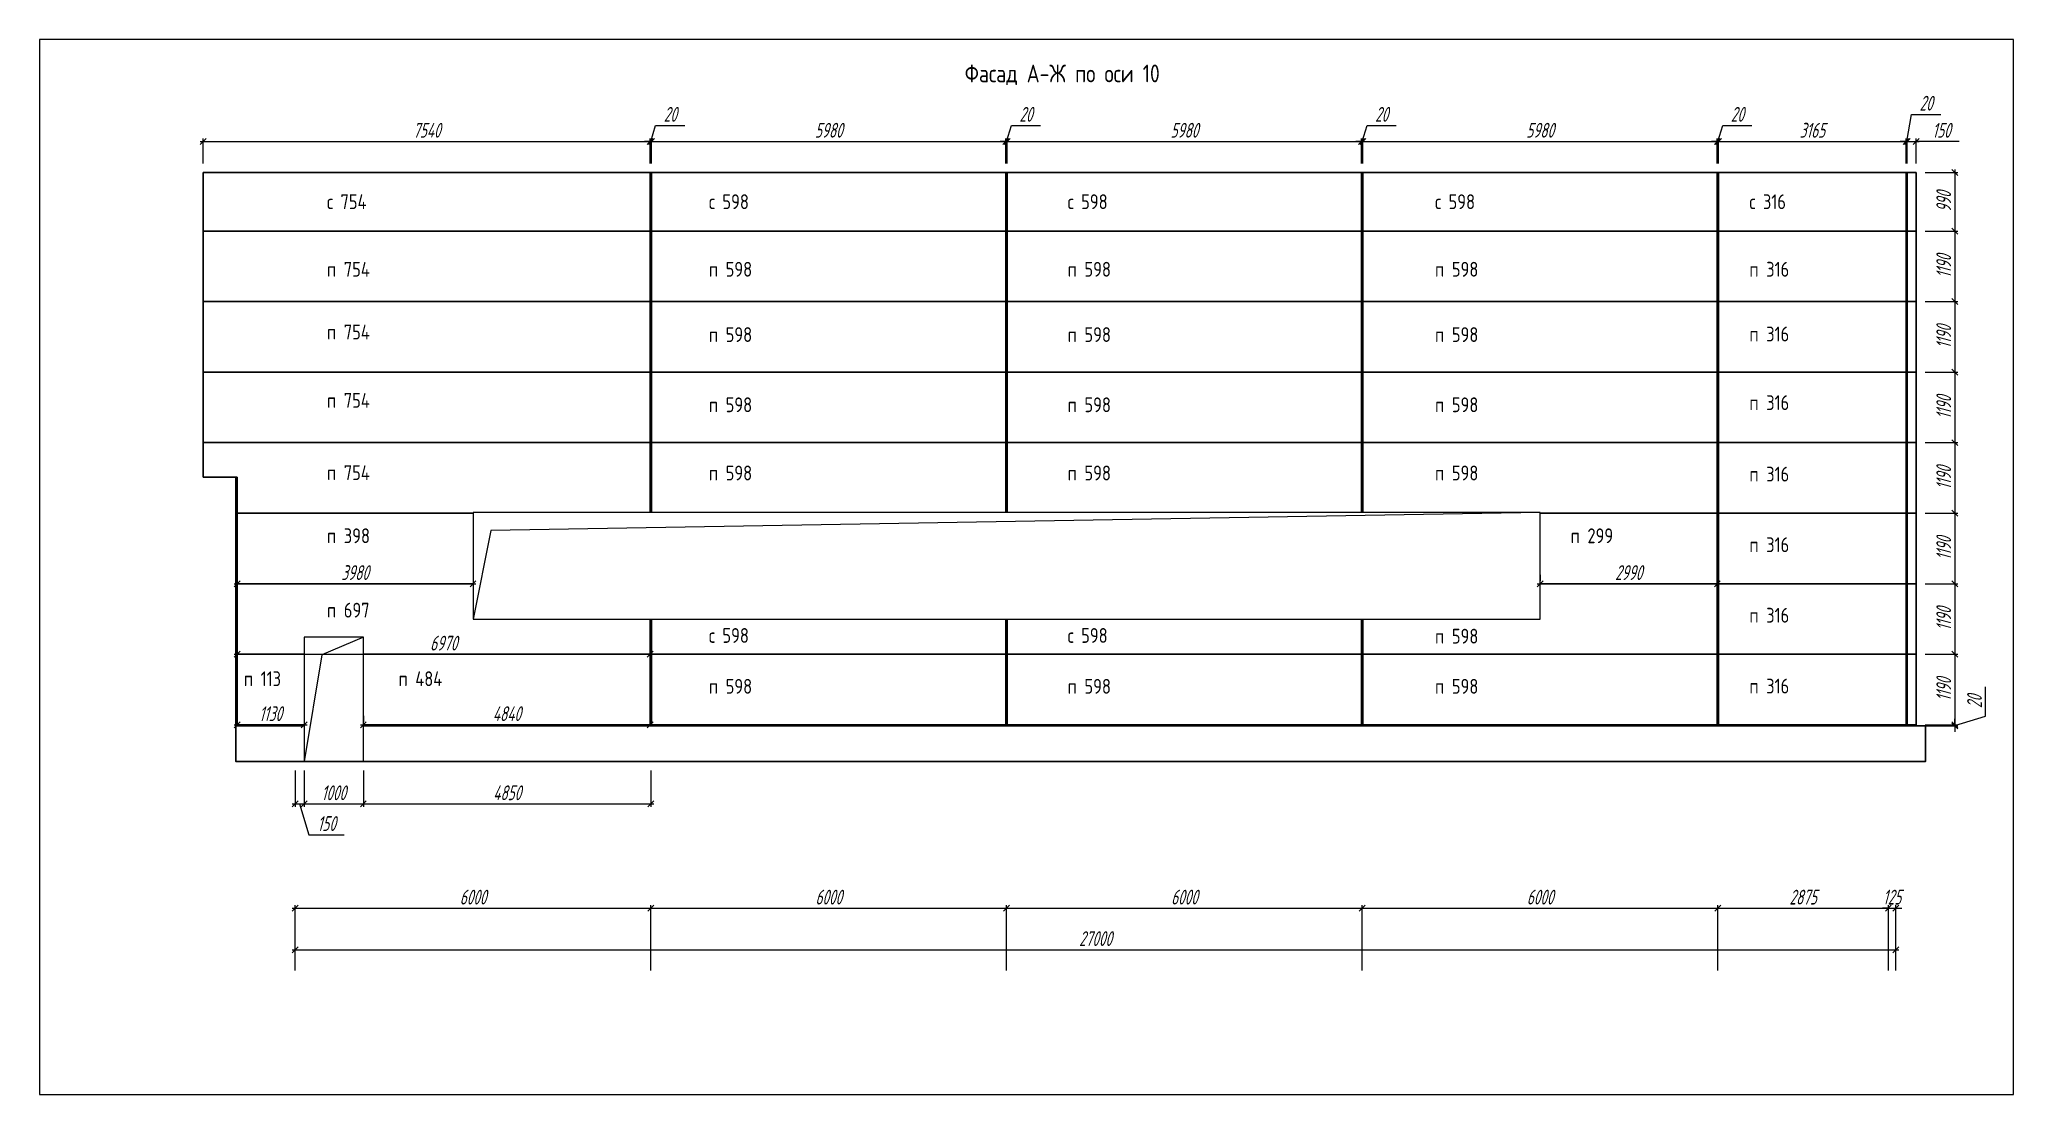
# Paper-space layout 'Лист2' of a CAD drawing. Header units: millimetres. Extents: x 48 to 381, y 89 to 267.
# The model-space entities are those that its viewports show. They can reach past a viewport. Long polylines and large blocks are cut down to what shows.
import ezdxf

# ---------------------------------------------------------------- set-up
doc = ezdxf.new("R2010")
doc.units = ezdxf.units.MM
for name, color, linetype, lineweight in [('_Окна_двери', 131, 'Continuous', 15), ('_Оси', 90, 'Continuous', 13), ('_Размеры', 120, 'Continuous', 13), ('_Сендвичи', 230, 'Continuous', 30), ('_Стены', 7, 'Continuous', 30), ('_Текст', 141, 'Continuous', 20), ('выноска', 7, 'Continuous', 13), ('Нумерация', 91, 'Continuous', 30), ('Нумерация 1000', 50, 'Continuous', 35)]:
    doc.layers.add(name, color=color, linetype=linetype, lineweight=lineweight)
doc.styles.add('Museo sans', font='CS_Gost2304.shx')
doc.styles.add('СПДС_размеры', font='spdswin.shx', dxfattribs={"width": 0.8, "oblique": 15})
doc.dimstyles.new('СПДС', dxfattribs={"dimtxt": 2.5, "dimasz": 1, "dimexe": 0.5, "dimexo": 1.5, "dimtad": 1, "dimdec": 0, "dimtxsty": 'СПДС_размеры', "dimblk": 'OBLIQUE', "dimcen": 2.5, "dimdle": 0.5, "dimadec": 8, "dimazin": 0, "dimtfac": 1, "dimtdec": 0, "dimtix": 1, "dimtmove": 0, "dimatfit": 3, "dimfxl": 1, "dimarcsym": 0})

psp = doc.layouts.new('Лист2')

msp = doc.modelspace()

# ---------------------------------------------------------------- texts
at = {"layer": '_Текст', "linetype": 'Continuous', "ltscale": 100, "style": 'Museo sans'}
msp.add_text('Фасад А-Ж по оси 10', height=300, dxfattribs=at).set_placement((-114808, -123621))
at = {"layer": 'Нумерация', "linetype": 'Continuous', "ltscale": 100, "style": 'Museo sans'}
for s, p in [('п 754', (-125567, -126900)), ('п 598', (-119125, -126900)), ('п 598', (-113073, -126900)), ('п 598', (-106875, -126900)), ('п 316', (-101572, -126900)), ('п 754', (-125567, -127958)), ('п 598', (-119125, -128002)), ('п 598', (-113073, -128002)), ('п 598', (-106875, -128002)), ('п 316', (-101572, -127992)), ('п 754', (-125567, -129112)), ('п 598', (-119125, -129186)), ('п 598', (-113073, -129186)), ('п 598', (-106875, -129186)), ('п 316', (-101572, -129150)), ('п 754', (-125567, -130331)), ('п 598', (-119125, -130337)), ('п 598', (-113073, -130337)), ('п 598', (-106875, -130337)), ('п 316', (-101572, -130356)), ('п 398', (-125567, -131396)), ('п 299', (-104588, -131396)), ('п 316', (-101572, -131547)), ('п 697', (-125567, -132651)), ('п 316', (-101572, -132737)), ('п 598', (-106875, -133090)), ('п 113', (-126969, -133808)), ('п 484', (-124361, -133808)), ('п 598', (-119125, -133936)), ('п 598', (-113073, -133936)), ('п 598', (-106875, -133936)), ('п 316', (-101572, -133932))]:
    msp.add_text(s, height=250, dxfattribs=at).set_placement(p)
at = {"layer": 'Нумерация 1000', "linetype": 'Continuous', "ltscale": 100, "style": 'Museo sans'}
for s, p in [('с 754', (-125567, -125760)), ('с 598', (-119125, -125760)), ('с 598', (-113073, -125760)), ('с 598', (-106875, -125760)), ('с 316', (-101572, -125760)), ('с 598', (-119125, -133078)), ('с 598', (-113073, -133078))]:
    msp.add_text(s, height=250, dxfattribs=at).set_placement(p)

# ---------------------------------------------------------------- blocks, each defined once
blk = doc.blocks.new('_Oblique')
at = {"layer": 'выноска', "color": 0, "lineweight": -2}
blk.add_line((-0.5, -0.5), (0.5, 0.5), dxfattribs=at)
blk = doc.blocks.new('*D325')
at = {"layer": '_Оси', "color": 0, "lineweight": -2, "transparency": 16777216}
for p, q in [((-126153, -138255), (-99053, -138255)), ((-126103, -138605), (-126103, -138205)), ((-99103, -138605), (-99103, -138205))]:
    blk.add_line(p, q, dxfattribs=at)
at = {"layer": 'Defpoints', "color": 0, "transparency": 16777216}
for p in [(-99103, -138255), (-126103, -138755), (-99103, -138755)]:
    blk.add_point(p, dxfattribs=at)
at = {"layer": '_Оси', "color": 0, "lineweight": -2, "transparency": 16777216, "xscale": 100, "yscale": 100, "zscale": 100, "rotation": 180}
blk.add_blockref('_Oblique', (-126103, -138255), dxfattribs=at)
at = {"layer": '_Оси', "color": 0, "lineweight": -2, "transparency": 16777216, "xscale": 100, "yscale": 100, "zscale": 100}
blk.add_blockref('_Oblique', (-99103, -138255), dxfattribs=at)
at = {"layer": '_Оси', "color": 0, "lineweight": 25, "transparency": 16777216, "insert": (-112603, -138067.5), "char_height": 250, "attachment_point": 5, "style": 'СПДС_размеры'}
blk.add_mtext('27000', dxfattribs=at)
blk = doc.blocks.new('*D326')
at = {"layer": '_Оси', "color": 0, "lineweight": -2, "transparency": 16777216}
for p, q in [((-126103, -138605), (-126103, -137505)), ((-120103, -138605), (-120103, -137505)), ((-126153, -137555), (-120053, -137555))]:
    blk.add_line(p, q, dxfattribs=at)
at = {"layer": 'Defpoints', "color": 0, "transparency": 16777216}
for p in [(-120103, -137555), (-126103, -138755), (-120103, -138755)]:
    blk.add_point(p, dxfattribs=at)
at = {"layer": '_Оси', "color": 0, "lineweight": -2, "transparency": 16777216, "xscale": 100, "yscale": 100, "zscale": 100, "rotation": 180}
blk.add_blockref('_Oblique', (-126103, -137555), dxfattribs=at)
at = {"layer": '_Оси', "color": 0, "lineweight": -2, "transparency": 16777216, "xscale": 100, "yscale": 100, "zscale": 100}
blk.add_blockref('_Oblique', (-120103, -137555), dxfattribs=at)
at = {"layer": '_Оси', "color": 0, "lineweight": 25, "transparency": 16777216, "insert": (-123103, -137367.5), "char_height": 250, "attachment_point": 5, "style": 'СПДС_размеры'}
blk.add_mtext('6000', dxfattribs=at)
blk = doc.blocks.new('*D327')
at = {"layer": '_Оси', "color": 0, "lineweight": -2, "transparency": 16777216}
for p, q in [((-120103, -138605), (-120103, -137505)), ((-114103, -138605), (-114103, -137505)), ((-120153, -137555), (-114053, -137555))]:
    blk.add_line(p, q, dxfattribs=at)
at = {"layer": 'Defpoints', "color": 0, "transparency": 16777216}
for p in [(-114103, -137555), (-120103, -138755), (-114103, -138755)]:
    blk.add_point(p, dxfattribs=at)
at = {"layer": '_Оси', "color": 0, "lineweight": -2, "transparency": 16777216, "xscale": 100, "yscale": 100, "zscale": 100, "rotation": 180}
blk.add_blockref('_Oblique', (-120103, -137555), dxfattribs=at)
at = {"layer": '_Оси', "color": 0, "lineweight": -2, "transparency": 16777216, "xscale": 100, "yscale": 100, "zscale": 100}
blk.add_blockref('_Oblique', (-114103, -137555), dxfattribs=at)
at = {"layer": '_Оси', "color": 0, "lineweight": 25, "transparency": 16777216, "insert": (-117103, -137367.5), "char_height": 250, "attachment_point": 5, "style": 'СПДС_размеры'}
blk.add_mtext('6000', dxfattribs=at)
blk = doc.blocks.new('*D328')
at = {"layer": '_Оси', "color": 0, "lineweight": -2, "transparency": 16777216}
for p, q in [((-114103, -138605), (-114103, -137505)), ((-108103, -138605), (-108103, -137505)), ((-114153, -137555), (-108053, -137555))]:
    blk.add_line(p, q, dxfattribs=at)
at = {"layer": 'Defpoints', "color": 0, "transparency": 16777216}
for p in [(-108103, -137555), (-114103, -138755), (-108103, -138755)]:
    blk.add_point(p, dxfattribs=at)
at = {"layer": '_Оси', "color": 0, "lineweight": -2, "transparency": 16777216, "xscale": 100, "yscale": 100, "zscale": 100, "rotation": 180}
blk.add_blockref('_Oblique', (-114103, -137555), dxfattribs=at)
at = {"layer": '_Оси', "color": 0, "lineweight": -2, "transparency": 16777216, "xscale": 100, "yscale": 100, "zscale": 100}
blk.add_blockref('_Oblique', (-108103, -137555), dxfattribs=at)
at = {"layer": '_Оси', "color": 0, "lineweight": 25, "transparency": 16777216, "insert": (-111103, -137367.5), "char_height": 250, "attachment_point": 5, "style": 'СПДС_размеры'}
blk.add_mtext('6000', dxfattribs=at)
blk = doc.blocks.new('*D329')
at = {"layer": '_Оси', "color": 0, "lineweight": -2, "transparency": 16777216}
for p, q in [((-108103, -138605), (-108103, -137505)), ((-102103, -138605), (-102103, -137505)), ((-108153, -137555), (-102053, -137555))]:
    blk.add_line(p, q, dxfattribs=at)
at = {"layer": 'Defpoints', "color": 0, "transparency": 16777216}
for p in [(-102103, -137555), (-108103, -138755), (-102103, -138755)]:
    blk.add_point(p, dxfattribs=at)
at = {"layer": '_Оси', "color": 0, "lineweight": -2, "transparency": 16777216, "xscale": 100, "yscale": 100, "zscale": 100, "rotation": 180}
blk.add_blockref('_Oblique', (-108103, -137555), dxfattribs=at)
at = {"layer": '_Оси', "color": 0, "lineweight": -2, "transparency": 16777216, "xscale": 100, "yscale": 100, "zscale": 100}
blk.add_blockref('_Oblique', (-102103, -137555), dxfattribs=at)
at = {"layer": '_Оси', "color": 0, "lineweight": 25, "transparency": 16777216, "insert": (-105103, -137367.5), "char_height": 250, "attachment_point": 5, "style": 'СПДС_размеры'}
blk.add_mtext('6000', dxfattribs=at)
blk = doc.blocks.new('*D330')
at = {"layer": '_Оси', "color": 0, "lineweight": -2, "transparency": 16777216}
for p, q in [((-102103, -138605), (-102103, -137505)), ((-99228, -138605), (-99228, -137505)), ((-102153, -137555), (-99178, -137555))]:
    blk.add_line(p, q, dxfattribs=at)
at = {"layer": 'Defpoints', "color": 0, "transparency": 16777216}
for p in [(-99228, -137555), (-102103, -138755), (-99228, -138755)]:
    blk.add_point(p, dxfattribs=at)
at = {"layer": '_Оси', "color": 0, "lineweight": -2, "transparency": 16777216, "xscale": 100, "yscale": 100, "zscale": 100, "rotation": 180}
blk.add_blockref('_Oblique', (-102103, -137555), dxfattribs=at)
at = {"layer": '_Оси', "color": 0, "lineweight": -2, "transparency": 16777216, "xscale": 100, "yscale": 100, "zscale": 100}
blk.add_blockref('_Oblique', (-99228, -137555), dxfattribs=at)
at = {"layer": '_Оси', "color": 0, "lineweight": 25, "transparency": 16777216, "insert": (-100665.5, -137367.5), "char_height": 250, "attachment_point": 5, "style": 'СПДС_размеры'}
blk.add_mtext('2875', dxfattribs=at)
blk = doc.blocks.new('*D331')
at = {"layer": '_Оси', "color": 0, "lineweight": -2, "transparency": 16777216}
for p, q in [((-99228, -138605), (-99228, -137505)), ((-99103, -138605), (-99103, -137505)), ((-99228, -137555), (-99328, -137555)), ((-99228, -137555), (-99103, -137555)), ((-99103, -137555), (-99003, -137555))]:
    blk.add_line(p, q, dxfattribs=at)
at = {"layer": 'Defpoints', "color": 0, "transparency": 16777216}
for p in [(-99103, -137555), (-99228, -138755), (-99103, -138755)]:
    blk.add_point(p, dxfattribs=at)
at = {"layer": '_Оси', "color": 0, "lineweight": -2, "transparency": 16777216, "xscale": 100, "yscale": 100, "zscale": 100}
blk.add_blockref('_Oblique', (-99228, -137555), dxfattribs=at)
at = {"layer": '_Оси', "color": 0, "lineweight": -2, "transparency": 16777216, "xscale": 100, "yscale": 100, "zscale": 100, "rotation": 180}
blk.add_blockref('_Oblique', (-99103, -137555), dxfattribs=at)
at = {"layer": '_Оси', "color": 0, "lineweight": 25, "transparency": 16777216, "insert": (-99165.5, -137367.5), "char_height": 250, "attachment_point": 5, "style": 'СПДС_размеры'}
blk.add_mtext('125', dxfattribs=at)
blk = doc.blocks.new('*U333')
at = {"color": 0, "ltscale": 100}
blk.add_lwpolyline([(0, 0), (18000, 0), (18000, 1800), (0, 1800)], close=True, dxfattribs=at)
blk.add_lwpolyline([(18000, 1800), (300, 1500), (0, 0)], dxfattribs=at)
blk = doc.blocks.new('*D334')
at = {"layer": '_Размеры', "color": 0, "lineweight": -2, "ltscale": 100, "transparency": 16777216}
for p, q in [((-127703, -124617), (-120063, -124617)), ((-127653, -124990), (-127653, -124567)), ((-120113, -124990), (-120113, -124567))]:
    blk.add_line(p, q, dxfattribs=at)
at = {"layer": 'Defpoints', "color": 0, "ltscale": 100, "transparency": 16777216}
for p in [(-120113, -124617), (-127653, -125140), (-120113, -125140)]:
    blk.add_point(p, dxfattribs=at)
at = {"layer": '_Размеры', "color": 0, "lineweight": -2, "ltscale": 100, "transparency": 16777216, "xscale": 100, "yscale": 100, "zscale": 100, "rotation": 180}
blk.add_blockref('_Oblique', (-127653, -124617), dxfattribs=at)
at = {"layer": '_Размеры', "color": 0, "lineweight": -2, "ltscale": 100, "transparency": 16777216, "xscale": 100, "yscale": 100, "zscale": 100}
blk.add_blockref('_Oblique', (-120113, -124617), dxfattribs=at)
at = {"layer": '_Размеры', "color": 0, "ltscale": 100, "transparency": 16777216, "insert": (-123883, -124429.5), "char_height": 250, "attachment_point": 5, "style": 'СПДС_размеры'}
blk.add_mtext('7540', dxfattribs=at)
blk = doc.blocks.new('*D335')
at = {"layer": '_Размеры', "color": 0, "lineweight": -2, "ltscale": 100, "transparency": 16777216}
for p, q in [((-120103, -124617), (-120022, -124348)), ((-120022, -124348), (-119529, -124348)), ((-120113, -124617), (-120213, -124617)), ((-120113, -124990), (-120113, -124567)), ((-120113, -124617), (-120093, -124617)), ((-120113, -124617), (-120093, -124617)), ((-120093, -124990), (-120093, -124567)), ((-120093, -124617), (-119993, -124617))]:
    blk.add_line(p, q, dxfattribs=at)
at = {"layer": 'Defpoints', "color": 0, "ltscale": 100, "transparency": 16777216}
for p in [(-120093, -124617), (-120113, -125140), (-120093, -125140)]:
    blk.add_point(p, dxfattribs=at)
at = {"layer": '_Размеры', "color": 0, "lineweight": -2, "ltscale": 100, "transparency": 16777216, "xscale": 100, "yscale": 100, "zscale": 100}
blk.add_blockref('_Oblique', (-120113, -124617), dxfattribs=at)
at = {"layer": '_Размеры', "color": 0, "lineweight": -2, "ltscale": 100, "transparency": 16777216, "xscale": 100, "yscale": 100, "zscale": 100, "rotation": 180}
blk.add_blockref('_Oblique', (-120093, -124617), dxfattribs=at)
at = {"layer": '_Размеры', "color": 0, "ltscale": 100, "transparency": 16777216, "insert": (-119776, -124161), "char_height": 250, "attachment_point": 5, "style": 'СПДС_размеры'}
blk.add_mtext('20', dxfattribs=at)
blk = doc.blocks.new('*D336')
at = {"layer": '_Размеры', "color": 0, "lineweight": -2, "ltscale": 100, "transparency": 16777216}
for p, q in [((-120143, -124617), (-114063, -124617)), ((-120093, -124990), (-120093, -124567)), ((-114113, -124990), (-114113, -124567))]:
    blk.add_line(p, q, dxfattribs=at)
at = {"layer": 'Defpoints', "color": 0, "ltscale": 100, "transparency": 16777216}
for p in [(-114113, -124617), (-120093, -125140), (-114113, -125140)]:
    blk.add_point(p, dxfattribs=at)
at = {"layer": '_Размеры', "color": 0, "lineweight": -2, "ltscale": 100, "transparency": 16777216, "xscale": 100, "yscale": 100, "zscale": 100, "rotation": 180}
blk.add_blockref('_Oblique', (-120093, -124617), dxfattribs=at)
at = {"layer": '_Размеры', "color": 0, "lineweight": -2, "ltscale": 100, "transparency": 16777216, "xscale": 100, "yscale": 100, "zscale": 100}
blk.add_blockref('_Oblique', (-114113, -124617), dxfattribs=at)
at = {"layer": '_Размеры', "color": 0, "ltscale": 100, "transparency": 16777216, "insert": (-117103, -124429.5), "char_height": 250, "attachment_point": 5, "style": 'СПДС_размеры'}
blk.add_mtext('5980', dxfattribs=at)
blk = doc.blocks.new('*D337')
at = {"layer": '_Размеры', "color": 0, "lineweight": -2, "ltscale": 100, "transparency": 16777216}
for p, q in [((-114103, -124617), (-114022, -124348)), ((-114022, -124348), (-113529, -124348)), ((-114113, -124617), (-114213, -124617)), ((-114113, -124990), (-114113, -124567)), ((-114113, -124617), (-114093, -124617)), ((-114113, -124617), (-114093, -124617)), ((-114093, -124990), (-114093, -124567)), ((-114093, -124617), (-113993, -124617))]:
    blk.add_line(p, q, dxfattribs=at)
at = {"layer": 'Defpoints', "color": 0, "ltscale": 100, "transparency": 16777216}
for p in [(-114093, -124617), (-114113, -125140), (-114093, -125140)]:
    blk.add_point(p, dxfattribs=at)
at = {"layer": '_Размеры', "color": 0, "lineweight": -2, "ltscale": 100, "transparency": 16777216, "xscale": 100, "yscale": 100, "zscale": 100}
blk.add_blockref('_Oblique', (-114113, -124617), dxfattribs=at)
at = {"layer": '_Размеры', "color": 0, "lineweight": -2, "ltscale": 100, "transparency": 16777216, "xscale": 100, "yscale": 100, "zscale": 100, "rotation": 180}
blk.add_blockref('_Oblique', (-114093, -124617), dxfattribs=at)
at = {"layer": '_Размеры', "color": 0, "ltscale": 100, "transparency": 16777216, "insert": (-113776, -124161), "char_height": 250, "attachment_point": 5, "style": 'СПДС_размеры'}
blk.add_mtext('20', dxfattribs=at)
blk = doc.blocks.new('*D338')
at = {"layer": '_Размеры', "color": 0, "lineweight": -2, "ltscale": 100, "transparency": 16777216}
for p, q in [((-114143, -124617), (-108063, -124617)), ((-114093, -124990), (-114093, -124567)), ((-108113, -124990), (-108113, -124567))]:
    blk.add_line(p, q, dxfattribs=at)
at = {"layer": 'Defpoints', "color": 0, "ltscale": 100, "transparency": 16777216}
for p in [(-108113, -124617), (-114093, -125140), (-108113, -125140)]:
    blk.add_point(p, dxfattribs=at)
at = {"layer": '_Размеры', "color": 0, "lineweight": -2, "ltscale": 100, "transparency": 16777216, "xscale": 100, "yscale": 100, "zscale": 100, "rotation": 180}
blk.add_blockref('_Oblique', (-114093, -124617), dxfattribs=at)
at = {"layer": '_Размеры', "color": 0, "lineweight": -2, "ltscale": 100, "transparency": 16777216, "xscale": 100, "yscale": 100, "zscale": 100}
blk.add_blockref('_Oblique', (-108113, -124617), dxfattribs=at)
at = {"layer": '_Размеры', "color": 0, "ltscale": 100, "transparency": 16777216, "insert": (-111103, -124429.5), "char_height": 250, "attachment_point": 5, "style": 'СПДС_размеры'}
blk.add_mtext('5980', dxfattribs=at)
blk = doc.blocks.new('*D339')
at = {"layer": '_Размеры', "color": 0, "lineweight": -2, "ltscale": 100, "transparency": 16777216}
for p, q in [((-108103, -124617), (-108022, -124348)), ((-108022, -124348), (-107529, -124348)), ((-108113, -124617), (-108213, -124617)), ((-108113, -124990), (-108113, -124567)), ((-108113, -124617), (-108093, -124617)), ((-108113, -124617), (-108093, -124617)), ((-108093, -124990), (-108093, -124567)), ((-108093, -124617), (-107993, -124617))]:
    blk.add_line(p, q, dxfattribs=at)
at = {"layer": 'Defpoints', "color": 0, "ltscale": 100, "transparency": 16777216}
for p in [(-108093, -124617), (-108113, -125140), (-108093, -125140)]:
    blk.add_point(p, dxfattribs=at)
at = {"layer": '_Размеры', "color": 0, "lineweight": -2, "ltscale": 100, "transparency": 16777216, "xscale": 100, "yscale": 100, "zscale": 100}
blk.add_blockref('_Oblique', (-108113, -124617), dxfattribs=at)
at = {"layer": '_Размеры', "color": 0, "lineweight": -2, "ltscale": 100, "transparency": 16777216, "xscale": 100, "yscale": 100, "zscale": 100, "rotation": 180}
blk.add_blockref('_Oblique', (-108093, -124617), dxfattribs=at)
at = {"layer": '_Размеры', "color": 0, "ltscale": 100, "transparency": 16777216, "insert": (-107776, -124161), "char_height": 250, "attachment_point": 5, "style": 'СПДС_размеры'}
blk.add_mtext('20', dxfattribs=at)
blk = doc.blocks.new('*D340')
at = {"layer": '_Размеры', "color": 0, "lineweight": -2, "ltscale": 100, "transparency": 16777216}
for p, q in [((-108143, -124617), (-102063, -124617)), ((-108093, -124990), (-108093, -124567)), ((-102113, -124990), (-102113, -124567))]:
    blk.add_line(p, q, dxfattribs=at)
at = {"layer": 'Defpoints', "color": 0, "ltscale": 100, "transparency": 16777216}
for p in [(-102113, -124617), (-108093, -125140), (-102113, -125140)]:
    blk.add_point(p, dxfattribs=at)
at = {"layer": '_Размеры', "color": 0, "lineweight": -2, "ltscale": 100, "transparency": 16777216, "xscale": 100, "yscale": 100, "zscale": 100, "rotation": 180}
blk.add_blockref('_Oblique', (-108093, -124617), dxfattribs=at)
at = {"layer": '_Размеры', "color": 0, "lineweight": -2, "ltscale": 100, "transparency": 16777216, "xscale": 100, "yscale": 100, "zscale": 100}
blk.add_blockref('_Oblique', (-102113, -124617), dxfattribs=at)
at = {"layer": '_Размеры', "color": 0, "ltscale": 100, "transparency": 16777216, "insert": (-105103, -124429.5), "char_height": 250, "attachment_point": 5, "style": 'СПДС_размеры'}
blk.add_mtext('5980', dxfattribs=at)
blk = doc.blocks.new('*D341')
at = {"layer": '_Размеры', "color": 0, "lineweight": -2, "ltscale": 100, "transparency": 16777216}
for p, q in [((-102103, -124617), (-102022, -124348)), ((-102022, -124348), (-101529, -124348)), ((-102113, -124617), (-102213, -124617)), ((-102113, -124990), (-102113, -124567)), ((-102113, -124617), (-102093, -124617)), ((-102113, -124617), (-102093, -124617)), ((-102093, -124990), (-102093, -124567)), ((-102093, -124617), (-101993, -124617))]:
    blk.add_line(p, q, dxfattribs=at)
at = {"layer": 'Defpoints', "color": 0, "ltscale": 100, "transparency": 16777216}
for p in [(-102093, -124617), (-102113, -125140), (-102093, -125140)]:
    blk.add_point(p, dxfattribs=at)
at = {"layer": '_Размеры', "color": 0, "lineweight": -2, "ltscale": 100, "transparency": 16777216, "xscale": 100, "yscale": 100, "zscale": 100}
blk.add_blockref('_Oblique', (-102113, -124617), dxfattribs=at)
at = {"layer": '_Размеры', "color": 0, "lineweight": -2, "ltscale": 100, "transparency": 16777216, "xscale": 100, "yscale": 100, "zscale": 100, "rotation": 180}
blk.add_blockref('_Oblique', (-102093, -124617), dxfattribs=at)
at = {"layer": '_Размеры', "color": 0, "ltscale": 100, "transparency": 16777216, "insert": (-101776, -124161), "char_height": 250, "attachment_point": 5, "style": 'СПДС_размеры'}
blk.add_mtext('20', dxfattribs=at)
blk = doc.blocks.new('*D342')
at = {"layer": '_Размеры', "color": 0, "lineweight": -2, "ltscale": 100, "transparency": 16777216}
for p, q in [((-102143, -124617), (-98878, -124617)), ((-102093, -124990), (-102093, -124567)), ((-98928, -124990), (-98928, -124567))]:
    blk.add_line(p, q, dxfattribs=at)
at = {"layer": 'Defpoints', "color": 0, "ltscale": 100, "transparency": 16777216}
for p in [(-98928, -124617), (-102093, -125140), (-98928, -125140)]:
    blk.add_point(p, dxfattribs=at)
at = {"layer": '_Размеры', "color": 0, "lineweight": -2, "ltscale": 100, "transparency": 16777216, "xscale": 100, "yscale": 100, "zscale": 100, "rotation": 180}
blk.add_blockref('_Oblique', (-102093, -124617), dxfattribs=at)
at = {"layer": '_Размеры', "color": 0, "lineweight": -2, "ltscale": 100, "transparency": 16777216, "xscale": 100, "yscale": 100, "zscale": 100}
blk.add_blockref('_Oblique', (-98928, -124617), dxfattribs=at)
at = {"layer": '_Размеры', "color": 0, "ltscale": 100, "transparency": 16777216, "insert": (-100510.5, -124429.5), "char_height": 250, "attachment_point": 5, "style": 'СПДС_размеры'}
blk.add_mtext('3165', dxfattribs=at)
blk = doc.blocks.new('*D343')
at = {"layer": '_Размеры', "color": 0, "lineweight": -2, "ltscale": 100, "transparency": 16777216}
for p, q in [((-98918, -124617), (-98837, -124161)), ((-98837, -124161), (-98344, -124161)), ((-98928, -124617), (-99028, -124617)), ((-98928, -124990), (-98928, -124567)), ((-98928, -124617), (-98908, -124617)), ((-98928, -124617), (-98908, -124617)), ((-98908, -124990), (-98908, -124567)), ((-98908, -124617), (-98808, -124617))]:
    blk.add_line(p, q, dxfattribs=at)
at = {"layer": 'Defpoints', "color": 0, "ltscale": 100, "transparency": 16777216}
for p in [(-98908, -124617), (-98928, -125140), (-98908, -125140)]:
    blk.add_point(p, dxfattribs=at)
at = {"layer": '_Размеры', "color": 0, "lineweight": -2, "ltscale": 100, "transparency": 16777216, "xscale": 100, "yscale": 100, "zscale": 100}
blk.add_blockref('_Oblique', (-98928, -124617), dxfattribs=at)
at = {"layer": '_Размеры', "color": 0, "lineweight": -2, "ltscale": 100, "transparency": 16777216, "xscale": 100, "yscale": 100, "zscale": 100, "rotation": 180}
blk.add_blockref('_Oblique', (-98908, -124617), dxfattribs=at)
at = {"layer": '_Размеры', "color": 0, "ltscale": 100, "transparency": 16777216, "insert": (-98591, -123973), "char_height": 250, "attachment_point": 5, "style": 'СПДС_размеры'}
blk.add_mtext('20', dxfattribs=at)
blk = doc.blocks.new('*D344')
at = {"layer": '_Размеры', "color": 0, "lineweight": -2, "ltscale": 100, "transparency": 16777216}
for p, q in [((-98958, -124617), (-98708, -124617)), ((-98908, -124990), (-98908, -124567)), ((-98758, -124990), (-98758, -124567)), ((-98033, -124617), (-98758, -124617))]:
    blk.add_line(p, q, dxfattribs=at)
at = {"layer": 'Defpoints', "color": 0, "ltscale": 100, "transparency": 16777216}
for p in [(-98758, -124617), (-98908, -125140), (-98758, -125140)]:
    blk.add_point(p, dxfattribs=at)
at = {"layer": '_Размеры', "color": 0, "lineweight": -2, "ltscale": 100, "transparency": 16777216, "xscale": 100, "yscale": 100, "zscale": 100, "rotation": 180}
blk.add_blockref('_Oblique', (-98908, -124617), dxfattribs=at)
at = {"layer": '_Размеры', "color": 0, "lineweight": -2, "ltscale": 100, "transparency": 16777216, "xscale": 100, "yscale": 100, "zscale": 100}
blk.add_blockref('_Oblique', (-98758, -124617), dxfattribs=at)
at = {"layer": '_Размеры', "color": 0, "ltscale": 100, "transparency": 16777216, "insert": (-98332, -124430), "char_height": 250, "attachment_point": 5, "style": 'СПДС_размеры'}
blk.add_mtext('150', dxfattribs=at)
blk = doc.blocks.new('*D345')
at = {"layer": '_Размеры', "color": 0, "lineweight": -2, "ltscale": 100, "transparency": 16777216}
for p, q in [((-98608, -125140), (-98056, -125140)), ((-98106, -125090), (-98106, -126180)), ((-98608, -126130), (-98056, -126130))]:
    blk.add_line(p, q, dxfattribs=at)
at = {"layer": 'Defpoints', "color": 0, "ltscale": 100, "transparency": 16777216}
for p in [(-98758, -125140), (-98758, -126130), (-98106, -126130)]:
    blk.add_point(p, dxfattribs=at)
at = {"layer": '_Размеры', "color": 0, "lineweight": -2, "ltscale": 100, "transparency": 16777216, "xscale": 100, "yscale": 100, "zscale": 100}
for p, rotation in [((-98106, -125140), 90), ((-98106, -126130), 270)]:
    blk.add_blockref('_Oblique', p, dxfattribs=dict(at, rotation=rotation))
at = {"layer": '_Размеры', "color": 0, "ltscale": 100, "transparency": 16777216, "insert": (-98293.5, -125635), "char_height": 250, "attachment_point": 5, "rotation": 90, "style": 'СПДС_размеры'}
blk.add_mtext('990', dxfattribs=at)
blk = doc.blocks.new('*D346')
at = {"layer": '_Размеры', "color": 0, "lineweight": -2, "ltscale": 100, "transparency": 16777216}
for p, q in [((-98608, -126130), (-98056, -126130)), ((-98106, -126080), (-98106, -127370)), ((-98608, -127320), (-98056, -127320))]:
    blk.add_line(p, q, dxfattribs=at)
at = {"layer": 'Defpoints', "color": 0, "ltscale": 100, "transparency": 16777216}
for p in [(-98758, -126130), (-98758, -127320), (-98106, -127320)]:
    blk.add_point(p, dxfattribs=at)
at = {"layer": '_Размеры', "color": 0, "lineweight": -2, "ltscale": 100, "transparency": 16777216, "xscale": 100, "yscale": 100, "zscale": 100}
for p, rotation in [((-98106, -126130), 90), ((-98106, -127320), 270)]:
    blk.add_blockref('_Oblique', p, dxfattribs=dict(at, rotation=rotation))
at = {"layer": '_Размеры', "color": 0, "ltscale": 100, "transparency": 16777216, "insert": (-98293.5, -126725), "char_height": 250, "attachment_point": 5, "rotation": 90, "style": 'СПДС_размеры'}
blk.add_mtext('1190', dxfattribs=at)
blk = doc.blocks.new('*D347')
at = {"layer": '_Размеры', "color": 0, "lineweight": -2, "ltscale": 100, "transparency": 16777216}
for p, q in [((-98608, -127320), (-98056, -127320)), ((-98106, -127270), (-98106, -128560)), ((-98608, -128510), (-98056, -128510))]:
    blk.add_line(p, q, dxfattribs=at)
at = {"layer": 'Defpoints', "color": 0, "ltscale": 100, "transparency": 16777216}
for p in [(-98758, -127320), (-98758, -128510), (-98106, -128510)]:
    blk.add_point(p, dxfattribs=at)
at = {"layer": '_Размеры', "color": 0, "lineweight": -2, "ltscale": 100, "transparency": 16777216, "xscale": 100, "yscale": 100, "zscale": 100}
for p, rotation in [((-98106, -127320), 90), ((-98106, -128510), 270)]:
    blk.add_blockref('_Oblique', p, dxfattribs=dict(at, rotation=rotation))
at = {"layer": '_Размеры', "color": 0, "ltscale": 100, "transparency": 16777216, "insert": (-98293.5, -127915), "char_height": 250, "attachment_point": 5, "rotation": 90, "style": 'СПДС_размеры'}
blk.add_mtext('1190', dxfattribs=at)
blk = doc.blocks.new('*D348')
at = {"layer": '_Размеры', "color": 0, "lineweight": -2, "ltscale": 100, "transparency": 16777216}
for p, q in [((-98608, -128510), (-98056, -128510)), ((-98106, -128460), (-98106, -129750)), ((-98608, -129700), (-98056, -129700))]:
    blk.add_line(p, q, dxfattribs=at)
at = {"layer": 'Defpoints', "color": 0, "ltscale": 100, "transparency": 16777216}
for p in [(-98758, -128510), (-98758, -129700), (-98106, -129700)]:
    blk.add_point(p, dxfattribs=at)
at = {"layer": '_Размеры', "color": 0, "lineweight": -2, "ltscale": 100, "transparency": 16777216, "xscale": 100, "yscale": 100, "zscale": 100}
for p, rotation in [((-98106, -128510), 90), ((-98106, -129700), 270)]:
    blk.add_blockref('_Oblique', p, dxfattribs=dict(at, rotation=rotation))
at = {"layer": '_Размеры', "color": 0, "ltscale": 100, "transparency": 16777216, "insert": (-98293.5, -129105), "char_height": 250, "attachment_point": 5, "rotation": 90, "style": 'СПДС_размеры'}
blk.add_mtext('1190', dxfattribs=at)
blk = doc.blocks.new('*D349')
at = {"layer": '_Размеры', "color": 0, "lineweight": -2, "ltscale": 100, "transparency": 16777216}
for p, q in [((-98608, -129700), (-98056, -129700)), ((-98106, -129650), (-98106, -130940)), ((-98608, -130890), (-98056, -130890))]:
    blk.add_line(p, q, dxfattribs=at)
at = {"layer": 'Defpoints', "color": 0, "ltscale": 100, "transparency": 16777216}
for p in [(-98758, -129700), (-98758, -130890), (-98106, -130890)]:
    blk.add_point(p, dxfattribs=at)
at = {"layer": '_Размеры', "color": 0, "lineweight": -2, "ltscale": 100, "transparency": 16777216, "xscale": 100, "yscale": 100, "zscale": 100}
for p, rotation in [((-98106, -129700), 90), ((-98106, -130890), 270)]:
    blk.add_blockref('_Oblique', p, dxfattribs=dict(at, rotation=rotation))
at = {"layer": '_Размеры', "color": 0, "ltscale": 100, "transparency": 16777216, "insert": (-98293.5, -130295), "char_height": 250, "attachment_point": 5, "rotation": 90, "style": 'СПДС_размеры'}
blk.add_mtext('1190', dxfattribs=at)
blk = doc.blocks.new('*D350')
at = {"layer": '_Размеры', "color": 0, "lineweight": -2, "ltscale": 100, "transparency": 16777216}
for p, q in [((-98106, -130840), (-98106, -132130)), ((-98608, -130890), (-98056, -130890)), ((-98608, -132080), (-98056, -132080))]:
    blk.add_line(p, q, dxfattribs=at)
at = {"layer": 'Defpoints', "color": 0, "ltscale": 100, "transparency": 16777216}
for p in [(-98758, -130890), (-98758, -132080), (-98106, -132080)]:
    blk.add_point(p, dxfattribs=at)
at = {"layer": '_Размеры', "color": 0, "lineweight": -2, "ltscale": 100, "transparency": 16777216, "xscale": 100, "yscale": 100, "zscale": 100}
for p, rotation in [((-98106, -130890), 90), ((-98106, -132080), 270)]:
    blk.add_blockref('_Oblique', p, dxfattribs=dict(at, rotation=rotation))
at = {"layer": '_Размеры', "color": 0, "ltscale": 100, "transparency": 16777216, "insert": (-98293.5, -131485), "char_height": 250, "attachment_point": 5, "rotation": 90, "style": 'СПДС_размеры'}
blk.add_mtext('1190', dxfattribs=at)
blk = doc.blocks.new('*D351')
at = {"layer": '_Размеры', "color": 0, "lineweight": -2, "ltscale": 100, "transparency": 16777216}
for p, q in [((-98608, -132080), (-98056, -132080)), ((-98106, -132030), (-98106, -133320)), ((-98608, -133270), (-98056, -133270))]:
    blk.add_line(p, q, dxfattribs=at)
at = {"layer": 'Defpoints', "color": 0, "ltscale": 100, "transparency": 16777216}
for p in [(-98758, -132080), (-98758, -133270), (-98106, -133270)]:
    blk.add_point(p, dxfattribs=at)
at = {"layer": '_Размеры', "color": 0, "lineweight": -2, "ltscale": 100, "transparency": 16777216, "xscale": 100, "yscale": 100, "zscale": 100}
for p, rotation in [((-98106, -132080), 90), ((-98106, -133270), 270)]:
    blk.add_blockref('_Oblique', p, dxfattribs=dict(at, rotation=rotation))
at = {"layer": '_Размеры', "color": 0, "ltscale": 100, "transparency": 16777216, "insert": (-98293.5, -132675), "char_height": 250, "attachment_point": 5, "rotation": 90, "style": 'СПДС_размеры'}
blk.add_mtext('1190', dxfattribs=at)
blk = doc.blocks.new('*D352')
at = {"layer": '_Размеры', "color": 0, "lineweight": -2, "ltscale": 100, "transparency": 16777216}
for p, q in [((-98608, -133270), (-98056, -133270)), ((-98106, -133220), (-98106, -134510)), ((-98608, -134460), (-98056, -134460))]:
    blk.add_line(p, q, dxfattribs=at)
at = {"layer": 'Defpoints', "color": 0, "ltscale": 100, "transparency": 16777216}
for p in [(-98758, -133270), (-98758, -134460), (-98106, -134460)]:
    blk.add_point(p, dxfattribs=at)
at = {"layer": '_Размеры', "color": 0, "lineweight": -2, "ltscale": 100, "transparency": 16777216, "xscale": 100, "yscale": 100, "zscale": 100}
for p, rotation in [((-98106, -133270), 90), ((-98106, -134460), 270)]:
    blk.add_blockref('_Oblique', p, dxfattribs=dict(at, rotation=rotation))
at = {"layer": '_Размеры', "color": 0, "ltscale": 100, "transparency": 16777216, "insert": (-98293.5, -133865), "char_height": 250, "attachment_point": 5, "rotation": 90, "style": 'СПДС_размеры'}
blk.add_mtext('1190', dxfattribs=at)
blk = doc.blocks.new('*D353')
at = {"layer": '_Размеры', "color": 0, "lineweight": -2, "ltscale": 100, "transparency": 16777216}
for p, q in [((-97587, -134314), (-97587, -133821)), ((-98953, -134480), (-98056, -134480)), ((-98608, -134460), (-98056, -134460)), ((-98106, -134470), (-97587, -134314)), ((-98106, -134460), (-98106, -134360)), ((-98106, -134460), (-98106, -134480)), ((-98106, -134460), (-98106, -134480)), ((-98106, -134480), (-98106, -134580))]:
    blk.add_line(p, q, dxfattribs=at)
at = {"layer": 'Defpoints', "color": 0, "ltscale": 100, "transparency": 16777216}
for p in [(-99103, -134480), (-98758, -134460), (-98106, -134480)]:
    blk.add_point(p, dxfattribs=at)
at = {"layer": '_Размеры', "color": 0, "lineweight": -2, "ltscale": 100, "transparency": 16777216, "xscale": 100, "yscale": 100, "zscale": 100}
for p, rotation in [((-98106, -134460), 270), ((-98106, -134480), 90)]:
    blk.add_blockref('_Oblique', p, dxfattribs=dict(at, rotation=rotation))
at = {"layer": '_Размеры', "color": 0, "ltscale": 100, "transparency": 16777216, "insert": (-97775, -134068), "char_height": 250, "attachment_point": 5, "rotation": 90, "style": 'СПДС_размеры'}
blk.add_mtext('20', dxfattribs=at)
blk = doc.blocks.new('*D354')
at = {"layer": '_Размеры', "color": 0, "lineweight": -2, "ltscale": 100, "transparency": 16777216}
for p, q in [((-127133, -132080), (-123053, -132080)), ((-127083, -131930), (-127083, -132030)), ((-123103, -131930), (-123103, -132030))]:
    blk.add_line(p, q, dxfattribs=at)
at = {"layer": 'Defpoints', "color": 0, "ltscale": 100, "transparency": 16777216}
for p in [(-127083, -132080), (-123103, -132080), (-123103, -132080)]:
    blk.add_point(p, dxfattribs=at)
at = {"layer": '_Размеры', "color": 0, "lineweight": -2, "ltscale": 100, "transparency": 16777216, "xscale": 100, "yscale": 100, "zscale": 100, "rotation": 180}
blk.add_blockref('_Oblique', (-127083, -132080), dxfattribs=at)
at = {"layer": '_Размеры', "color": 0, "lineweight": -2, "ltscale": 100, "transparency": 16777216, "xscale": 100, "yscale": 100, "zscale": 100}
blk.add_blockref('_Oblique', (-123103, -132080), dxfattribs=at)
at = {"layer": '_Размеры', "color": 0, "ltscale": 100, "transparency": 16777216, "insert": (-125093, -131892.5), "char_height": 250, "attachment_point": 5, "style": 'СПДС_размеры'}
blk.add_mtext('3980', dxfattribs=at)
blk = doc.blocks.new('*D355')
at = {"layer": '_Размеры', "color": 0, "lineweight": -2, "ltscale": 100, "transparency": 16777216}
for p, q in [((-105153, -132080), (-102063, -132080)), ((-105103, -131930), (-105103, -132030)), ((-102113, -131930), (-102113, -132030))]:
    blk.add_line(p, q, dxfattribs=at)
at = {"layer": 'Defpoints', "color": 0, "ltscale": 100, "transparency": 16777216}
for p in [(-105103, -132080), (-102113, -132080), (-102113, -132080)]:
    blk.add_point(p, dxfattribs=at)
at = {"layer": '_Размеры', "color": 0, "lineweight": -2, "ltscale": 100, "transparency": 16777216, "xscale": 100, "yscale": 100, "zscale": 100, "rotation": 180}
blk.add_blockref('_Oblique', (-105103, -132080), dxfattribs=at)
at = {"layer": '_Размеры', "color": 0, "lineweight": -2, "ltscale": 100, "transparency": 16777216, "xscale": 100, "yscale": 100, "zscale": 100}
blk.add_blockref('_Oblique', (-102113, -132080), dxfattribs=at)
at = {"layer": '_Размеры', "color": 0, "ltscale": 100, "transparency": 16777216, "insert": (-103608, -131892.5), "char_height": 250, "attachment_point": 5, "style": 'СПДС_размеры'}
blk.add_mtext('2990', dxfattribs=at)
blk = doc.blocks.new('*U356')
at = {"color": 0, "ltscale": 100}
blk.add_lwpolyline([(0, 0), (1000, 0), (1000, 2100), (0, 2100)], close=True, dxfattribs=at)
blk.add_lwpolyline([(1000, 2100), (300, 1800), (0, 0)], dxfattribs=at)
blk = doc.blocks.new('*D357')
at = {"layer": '_Размеры', "color": 0, "lineweight": -2, "ltscale": 100, "transparency": 16777216}
for p, q in [((-127133, -134460), (-125903, -134460)), ((-127083, -134310), (-127083, -134410)), ((-125953, -134310), (-125953, -134410))]:
    blk.add_line(p, q, dxfattribs=at)
at = {"layer": 'Defpoints', "color": 0, "ltscale": 100, "transparency": 16777216}
for p in [(-127083, -134460), (-125953, -134460), (-125953, -134460)]:
    blk.add_point(p, dxfattribs=at)
at = {"layer": '_Размеры', "color": 0, "lineweight": -2, "ltscale": 100, "transparency": 16777216, "xscale": 100, "yscale": 100, "zscale": 100, "rotation": 180}
blk.add_blockref('_Oblique', (-127083, -134460), dxfattribs=at)
at = {"layer": '_Размеры', "color": 0, "lineweight": -2, "ltscale": 100, "transparency": 16777216, "xscale": 100, "yscale": 100, "zscale": 100}
blk.add_blockref('_Oblique', (-125953, -134460), dxfattribs=at)
at = {"layer": '_Размеры', "color": 0, "ltscale": 100, "transparency": 16777216, "insert": (-126518, -134272.5), "char_height": 250, "attachment_point": 5, "style": 'СПДС_размеры'}
blk.add_mtext('1130', dxfattribs=at)
blk = doc.blocks.new('*D358')
at = {"layer": '_Размеры', "color": 0, "lineweight": -2, "ltscale": 100, "transparency": 16777216}
for p, q in [((-125003, -134460), (-120063, -134460)), ((-124953, -134310), (-124953, -134410)), ((-120113, -134310), (-120113, -134410))]:
    blk.add_line(p, q, dxfattribs=at)
at = {"layer": 'Defpoints', "color": 0, "ltscale": 100, "transparency": 16777216}
for p in [(-124953, -134460), (-120113, -134460), (-120113, -134460)]:
    blk.add_point(p, dxfattribs=at)
at = {"layer": '_Размеры', "color": 0, "lineweight": -2, "ltscale": 100, "transparency": 16777216, "xscale": 100, "yscale": 100, "zscale": 100, "rotation": 180}
blk.add_blockref('_Oblique', (-124953, -134460), dxfattribs=at)
at = {"layer": '_Размеры', "color": 0, "lineweight": -2, "ltscale": 100, "transparency": 16777216, "xscale": 100, "yscale": 100, "zscale": 100}
blk.add_blockref('_Oblique', (-120113, -134460), dxfattribs=at)
at = {"layer": '_Размеры', "color": 0, "ltscale": 100, "transparency": 16777216, "insert": (-122533, -134272.5), "char_height": 250, "attachment_point": 5, "style": 'СПДС_размеры'}
blk.add_mtext('4840', dxfattribs=at)
blk = doc.blocks.new('*D359')
at = {"layer": '_Размеры', "color": 0, "lineweight": -2, "ltscale": 100, "transparency": 16777216}
for p, q in [((-126103, -135230), (-126103, -135845)), ((-125953, -135230), (-125953, -135845)), ((-126153, -135795), (-125903, -135795)), ((-126028, -135795), (-125872, -136314)), ((-125872, -136314), (-125274, -136314))]:
    blk.add_line(p, q, dxfattribs=at)
at = {"layer": 'Defpoints', "color": 0, "ltscale": 100, "transparency": 16777216}
for p in [(-126103, -135080), (-125953, -135080), (-125953, -135795)]:
    blk.add_point(p, dxfattribs=at)
at = {"layer": '_Размеры', "color": 0, "lineweight": -2, "ltscale": 100, "transparency": 16777216, "xscale": 100, "yscale": 100, "zscale": 100, "rotation": 180}
blk.add_blockref('_Oblique', (-126103, -135795), dxfattribs=at)
at = {"layer": '_Размеры', "color": 0, "lineweight": -2, "ltscale": 100, "transparency": 16777216, "xscale": 100, "yscale": 100, "zscale": 100}
blk.add_blockref('_Oblique', (-125953, -135795), dxfattribs=at)
at = {"layer": '_Размеры', "color": 0, "ltscale": 100, "transparency": 16777216, "insert": (-125573, -136126), "char_height": 250, "attachment_point": 5, "style": 'СПДС_размеры'}
blk.add_mtext('150', dxfattribs=at)
blk = doc.blocks.new('*D360')
at = {"layer": '_Размеры', "color": 0, "lineweight": -2, "ltscale": 100, "transparency": 16777216}
for p, q in [((-125953, -135230), (-125953, -135845)), ((-124953, -135230), (-124953, -135845)), ((-126003, -135795), (-124903, -135795))]:
    blk.add_line(p, q, dxfattribs=at)
at = {"layer": 'Defpoints', "color": 0, "ltscale": 100, "transparency": 16777216}
for p in [(-125953, -135080), (-124953, -135080), (-124953, -135795)]:
    blk.add_point(p, dxfattribs=at)
at = {"layer": '_Размеры', "color": 0, "lineweight": -2, "ltscale": 100, "transparency": 16777216, "xscale": 100, "yscale": 100, "zscale": 100, "rotation": 180}
blk.add_blockref('_Oblique', (-125953, -135795), dxfattribs=at)
at = {"layer": '_Размеры', "color": 0, "lineweight": -2, "ltscale": 100, "transparency": 16777216, "xscale": 100, "yscale": 100, "zscale": 100}
blk.add_blockref('_Oblique', (-124953, -135795), dxfattribs=at)
at = {"layer": '_Размеры', "color": 0, "ltscale": 100, "transparency": 16777216, "insert": (-125453, -135607.5), "char_height": 250, "attachment_point": 5, "style": 'СПДС_размеры'}
blk.add_mtext('1000', dxfattribs=at)
blk = doc.blocks.new('*D361')
at = {"layer": '_Размеры', "color": 0, "lineweight": -2, "ltscale": 100, "transparency": 16777216}
for p, q in [((-124953, -135230), (-124953, -135845)), ((-120103, -135230), (-120103, -135845)), ((-125003, -135795), (-120053, -135795))]:
    blk.add_line(p, q, dxfattribs=at)
at = {"layer": 'Defpoints', "color": 0, "ltscale": 100, "transparency": 16777216}
for p in [(-124953, -135080), (-120103, -135080), (-120103, -135795)]:
    blk.add_point(p, dxfattribs=at)
at = {"layer": '_Размеры', "color": 0, "lineweight": -2, "ltscale": 100, "transparency": 16777216, "xscale": 100, "yscale": 100, "zscale": 100, "rotation": 180}
blk.add_blockref('_Oblique', (-124953, -135795), dxfattribs=at)
at = {"layer": '_Размеры', "color": 0, "lineweight": -2, "ltscale": 100, "transparency": 16777216, "xscale": 100, "yscale": 100, "zscale": 100}
blk.add_blockref('_Oblique', (-120103, -135795), dxfattribs=at)
at = {"layer": '_Размеры', "color": 0, "ltscale": 100, "transparency": 16777216, "insert": (-122528, -135607.5), "char_height": 250, "attachment_point": 5, "style": 'СПДС_размеры'}
blk.add_mtext('4850', dxfattribs=at)
blk = doc.blocks.new('*D672')
at = {"layer": '_Размеры', "color": 0, "lineweight": -2, "ltscale": 100, "transparency": 16777216}
for p, q in [((-127083, -133120), (-127083, -133220)), ((-120113, -133120), (-120113, -133220)), ((-127133, -133270), (-120063, -133270))]:
    blk.add_line(p, q, dxfattribs=at)
at = {"layer": 'Defpoints', "color": 0, "ltscale": 100, "transparency": 16777216}
for p in [(-127083, -133270), (-120113, -133270), (-120113, -133270)]:
    blk.add_point(p, dxfattribs=at)
at = {"layer": '_Размеры', "color": 0, "lineweight": -2, "ltscale": 100, "transparency": 16777216, "xscale": 100, "yscale": 100, "zscale": 100, "rotation": 180}
blk.add_blockref('_Oblique', (-127083, -133270), dxfattribs=at)
at = {"layer": '_Размеры', "color": 0, "lineweight": -2, "ltscale": 100, "transparency": 16777216, "xscale": 100, "yscale": 100, "zscale": 100}
blk.add_blockref('_Oblique', (-120113, -133270), dxfattribs=at)
at = {"layer": '_Размеры', "color": 0, "ltscale": 100, "transparency": 16777216, "insert": (-123598, -133082.5), "char_height": 250, "attachment_point": 5, "style": 'СПДС_размеры'}
blk.add_mtext('6970', dxfattribs=at)

# ---------------------------------------------------------------- dimensions: what is measured, and where the dimension line sits
at = {"layer": '_Оси', "lineweight": 25}
for base, p1, p2, picture, middle in [((-120103, -137555), (-126103, -138755), (-120103, -138755), '*D326', (-123103, -137367.5)), ((-114103, -137555), (-120103, -138755), (-114103, -138755), '*D327', (-117103, -137367.5)), ((-108103, -137555), (-114103, -138755), (-108103, -138755), '*D328', (-111103, -137367.5)), ((-102103, -137555), (-108103, -138755), (-102103, -138755), '*D329', (-105103, -137367.5)), ((-99228, -137555), (-102103, -138755), (-99228, -138755), '*D330', (-100665.5, -137367.5)), ((-99103, -137555), (-99228, -138755), (-99103, -138755), '*D331', (-99165.5, -137367.5)), ((-99103, -138255), (-126103, -138755), (-99103, -138755), '*D325', (-112603, -138067.5))]:
    dim = msp.add_linear_dim(base=base, p1=p1, p2=p2, angle=180, dimstyle='СПДС', override={"dimscale": 100}, dxfattribs=at)
    dim.commit()
    dim.dimension.update_dxf_attribs({"geometry": picture, "text_midpoint": middle})
at = {"layer": '_Размеры', "ltscale": 100}
for base, p1, p2, picture, middle in [((-98908, -124617), (-98928, -125140), (-98908, -125140), '*D343', (-98774.9, -124160.8)), ((-98758, -124617), (-98908, -125140), (-98758, -125140), '*D344', (-98332, -124617))]:
    dim = msp.add_linear_dim(base=base, p1=p1, p2=p2, dimstyle='СПДС', override={"dimscale": 100, "dimtix": 0, "dimtmove": 1}, dxfattribs=at)
    dim.commit()
    dim.dimension.update_dxf_attribs({"geometry": picture, "text_midpoint": middle, "dimtype": 160})
for base, p1, p2, picture, middle in [((-120093, -124617), (-120113, -125140), (-120093, -125140), '*D335', (-119959.9, -124160.8)), ((-114093, -124617), (-114113, -125140), (-114093, -125140), '*D337', (-113959.9, -124160.8)), ((-108093, -124617), (-108113, -125140), (-108093, -125140), '*D339', (-107959.9, -124160.8)), ((-102093, -124617), (-102113, -125140), (-102093, -125140), '*D341', (-101959.9, -124160.8)), ((-120113, -124617), (-127653, -125140), (-120113, -125140), '*D334', (-123883, -124429.5)), ((-114113, -124617), (-120093, -125140), (-114113, -125140), '*D336', (-117103, -124429.5)), ((-108113, -124617), (-114093, -125140), (-108113, -125140), '*D338', (-111103, -124429.5)), ((-102113, -124617), (-108093, -125140), (-102113, -125140), '*D340', (-105103, -124429.5)), ((-98928, -124617), (-102093, -125140), (-98928, -125140), '*D342', (-100510.5, -124429.5)), ((-123103, -132080), (-127083, -132080), (-123103, -132080), '*D354', (-125093, -131892.5)), ((-102113, -132080), (-105103, -132080), (-102113, -132080), '*D355', (-103608, -131892.5)), ((-120113, -133270), (-127083, -133270), (-120113, -133270), '*D672', (-123598, -133082.5)), ((-125953, -134460), (-127083, -134460), (-125953, -134460), '*D357', (-126518, -134272.5)), ((-120113, -134460), (-124953, -134460), (-120113, -134460), '*D358', (-122533, -134272.5)), ((-125953, -135795), (-126103, -135080), (-125953, -135080), '*D359', (-125809.9, -136126.2)), ((-124953, -135795), (-125953, -135080), (-124953, -135080), '*D360', (-125453, -135607.5)), ((-120103, -135795), (-124953, -135080), (-120103, -135080), '*D361', (-122528, -135607.5))]:
    dim = msp.add_linear_dim(base=base, p1=p1, p2=p2, dimstyle='СПДС', override={"dimscale": 100, "dimtix": 0, "dimtmove": 1}, dxfattribs=at)
    dim.commit()
    dim.dimension.update_dxf_attribs({"geometry": picture, "text_midpoint": middle})
for base, p1, p2, picture, middle in [((-98106, -126130), (-98758, -125140), (-98758, -126130), '*D345', (-98293.5, -125635)), ((-98106, -127320), (-98758, -126130), (-98758, -127320), '*D346', (-98293.5, -126725)), ((-98106, -128510), (-98758, -127320), (-98758, -128510), '*D347', (-98293.5, -127915)), ((-98106, -129700), (-98758, -128510), (-98758, -129700), '*D348', (-98293.5, -129105)), ((-98106, -130890), (-98758, -129700), (-98758, -130890), '*D349', (-98293.5, -130295)), ((-98106, -132080), (-98758, -130890), (-98758, -132080), '*D350', (-98293.5, -131485)), ((-98106, -133270), (-98758, -132080), (-98758, -133270), '*D351', (-98293.5, -132675)), ((-98106, -134460), (-98758, -133270), (-98758, -134460), '*D352', (-98293.5, -133865)), ((-98106, -134480), (-98758, -134460), (-99103, -134480), '*D353', (-97774.7, -134251.9))]:
    dim = msp.add_linear_dim(base=base, p1=p1, p2=p2, angle=90, dimstyle='СПДС', override={"dimscale": 100, "dimtix": 0, "dimtmove": 1}, dxfattribs=at)
    dim.commit()
    dim.dimension.update_dxf_attribs({"geometry": picture, "text_midpoint": middle})

# ---------------------------------------------------------------- linework, layer by layer
at = {"layer": '_Сендвичи', "ltscale": 100}
for p, q in [((-127653, -125140), (-127653, -130280)), ((-127653, -125140), (-98758, -125140)), ((-120113, -125140), (-120113, -130880)), ((-120093, -125140), (-120093, -130880)), ((-114113, -125140), (-114113, -130880)), ((-114093, -125140), (-114093, -130880)), ((-108113, -125140), (-108113, -130880)), ((-108093, -125140), (-108093, -130880)), ((-102113, -125140), (-102113, -134460)), ((-102093, -125140), (-102093, -134460)), ((-98928, -125140), (-98928, -134460)), ((-98908, -125140), (-98908, -134460)), ((-98758, -125140), (-98758, -134460)), ((-127653, -126130), (-98758, -126130)), ((-127653, -127320), (-98758, -127320)), ((-127653, -128510), (-98758, -128510)), ((-127653, -129700), (-98758, -129700)), ((-127653, -130280), (-127083, -130280)), ((-127083, -130280), (-127083, -134460)), ((-127083, -130890), (-123103, -130890)), ((-105103, -130890), (-98758, -130890)), ((-127083, -132080), (-123103, -132080)), ((-105103, -132080), (-98758, -132080)), ((-120113, -132680), (-120113, -134460)), ((-120093, -132680), (-120093, -134460)), ((-114113, -132680), (-114113, -134460)), ((-114093, -132680), (-114093, -134460)), ((-108113, -132680), (-108113, -134460)), ((-108093, -132680), (-108093, -134460)), ((-127083, -133270), (-125953, -133270)), ((-124953, -133270), (-98758, -133270)), ((-127083, -134460), (-125953, -134460)), ((-124953, -134460), (-98758, -134460))]:
    msp.add_line(p, q, dxfattribs=at)
at = {"layer": '_Стены', "ltscale": 100}
msp.add_line((-127103, -130280), (-127103, -135080), dxfattribs=at)
msp.add_lwpolyline([(-125953, -134480), (-127103, -134480), (-127103, -135080), (-98603, -135080), (-98603, -134480), (-124953, -134480)], dxfattribs=at)

# ---------------------------------------------------------------- block references
at = {"layer": '_Окна_двери', "ltscale": 100}
for name, p in [('*U333', (-123103, -132680)), ('*U356', (-125953, -135080))]:
    msp.add_blockref(name, p, dxfattribs=at)

msp.set_redraw_order([(e.dxf.handle, doc.entitydb.next_handle()) for e in msp.query("TEXT MTEXT ATTDEF DIMENSION ARC_DIMENSION")])  # texts and dimensions are drawn at this point

# ---------------------------------------------------------------- viewports
at = {"layer": 'Defpoints', "ltscale": 100}
psp.add_viewport(center=(214.5, 178), size=(333, 178), view_center_point=(-113766.28, -131797.9), view_height=17800.0009, dxfattribs=at)

doc.saveas('drawing.dxf')
